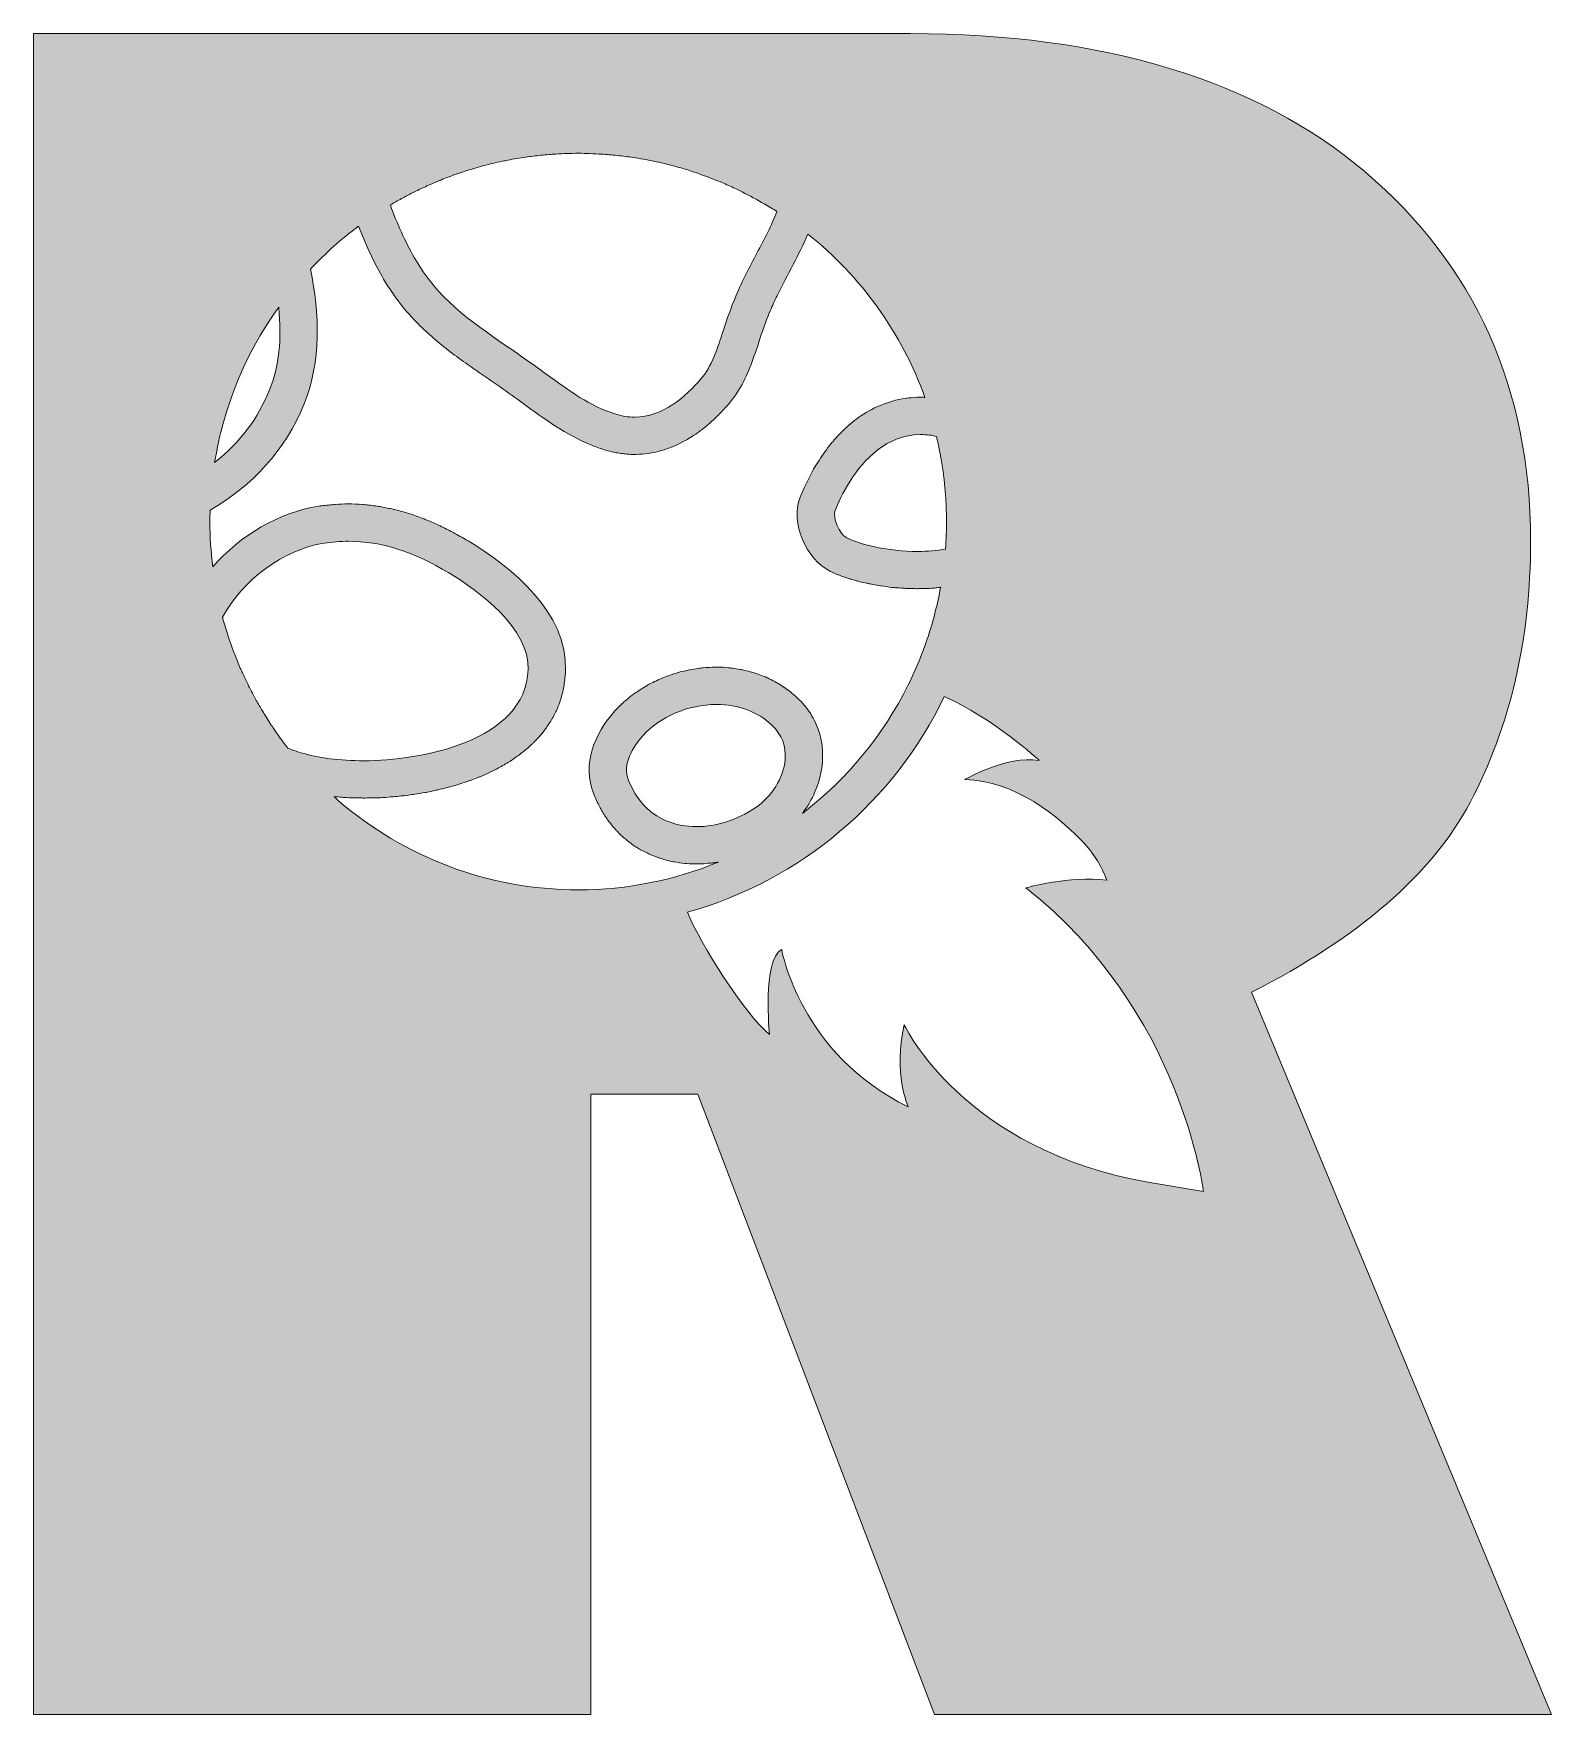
# Model space of a CAD drawing. Header units: millimetres. Extents: x -188 to -36, y -81 to 88.
import ezdxf

# ---------------------------------------------------------------- set-up
doc = ezdxf.new("R2010")
doc.units = ezdxf.units.MM
doc.header["$MEASUREMENT"] = 0
doc.layers.add('Layer 1', color=7, linetype='Continuous', lineweight=0)

msp = doc.modelspace()

# ---------------------------------------------------------------- hatches: boundary and pattern name
at = {"layer": 'Layer 1', "transparency": 33554687}
h = msp.add_hatch(color=7, dxfattribs=at)
h.dxf.hatch_style = 2
edge = h.paths.add_edge_path()
edge.add_spline(control_points=[(-76.08, -27.69), (-94.87, -24.46), (-100.74, -11.84), (-100.74, -11.84), (-101.86, -16.69), (-100.34, -20.08), (-100.34, -20.08), (-111.2, -14.81), (-113.05, -4.28), (-113.05, -4.28), (-115.01, -5.35), (-114.27, -12.81), (-114.27, -12.81), (-116.85, -10.72), (-121.18, -3.73), (-122.52, -0.54), (-111.12, 2.64), (-101.73, 10.65), (-96.71, 21.14), (-91.8, 18.94), (-87.17, 14.72), (-87.17, 14.72), (-90.51, 15.24), (-94.66, 12.79), (-94.66, 12.79), (-89.59, 12.67), (-85.28, 9.17), (-82.57, 6.29), (-82.57, 6.29), (-82.56, 6.29), (-82.56, 6.28), (-81.7, 5.3), (-80.85, 4.05), (-80.4, 2.67), (-84.11, 3.16), (-88.51, 1.91), (-88.51, 1.91), (-72.83, -10.45), (-70.69, -28.59), (-70.69, -28.59), (-70.69, -28.59), (-76.08, -27.69), (-76.08, -27.69)], knot_values=[0, 0, 0, 0, 1, 1, 1, 2, 2, 2, 3, 3, 3, 4, 4, 4, 5, 5, 5, 6, 6, 6, 7, 7, 7, 8, 8, 8, 9, 9, 9, 10, 10, 10, 11, 11, 11, 12, 12, 12, 13, 13, 13, 14, 14, 14, 14], degree=3, periodic=0)
edge = h.paths.add_edge_path()
edge.add_spline(control_points=[(-112.7, 14.79), (-112.85, 12.97), (-114.04, 11.06), (-115.73, 9.93), (-117.51, 8.73), (-119.6, 8.06), (-121.6, 8.06), (-123.47, 8.06), (-126.83, 8.67), (-128.43, 12.71), (-129.08, 14.36), (-128.01, 16.05), (-127, 17.18), (-125.26, 19.13), (-122.43, 20.33), (-119.6, 20.33), (-117.41, 20.33), (-115.43, 19.6), (-114.03, 18.26), (-113.03, 17.3), (-112.58, 16.13), (-112.7, 14.79)], knot_values=[0, 0, 0, 0, 1, 1, 1, 2, 2, 2, 3, 3, 3, 4, 4, 4, 5, 5, 5, 6, 6, 6, 7, 7, 7, 7], degree=3, periodic=0)
edge = h.paths.add_edge_path()
edge.add_spline(control_points=[(-133.48, 1.71), (-142.64, 1.71), (-151.02, 5.07), (-157.49, 10.6), (-157.49, 10.6), (-157.98, 11.08), (-157.98, 11.08), (-157.72, 11.06), (-157.47, 11.03), (-157.21, 11.01), (-157.12, 11), (-157.04, 11), (-156.95, 10.99), (-156.37, 10.96), (-155.77, 10.94), (-155.16, 10.94), (-155.11, 10.94), (-155.06, 10.93), (-155.01, 10.93), (-154.9, 10.93), (-154.79, 10.93), (-154.69, 10.94), (-154.58, 10.94), (-154.48, 10.94), (-154.37, 10.94), (-154.09, 10.94), (-153.81, 10.95), (-153.53, 10.97), (-153.47, 10.97), (-153.41, 10.97), (-153.35, 10.97), (-153.01, 10.99), (-152.67, 11.01), (-152.32, 11.04), (-152.23, 11.04), (-152.14, 11.05), (-152.05, 11.06), (-151.79, 11.08), (-151.53, 11.11), (-151.28, 11.14), (-151.17, 11.15), (-151.06, 11.16), (-150.95, 11.17), (-150.68, 11.21), (-150.42, 11.24), (-150.15, 11.28), (-150.07, 11.29), (-149.98, 11.3), (-149.9, 11.31), (-149.56, 11.37), (-149.22, 11.42), (-148.87, 11.49), (-148.8, 11.5), (-148.73, 11.51), (-148.65, 11.53), (-148.38, 11.58), (-148.11, 11.63), (-147.84, 11.69), (-147.74, 11.72), (-147.63, 11.74), (-147.52, 11.77), (-147.27, 11.82), (-147.02, 11.88), (-146.77, 11.95), (-146.68, 11.97), (-146.59, 12), (-146.5, 12.02), (-146.16, 12.11), (-145.83, 12.2), (-145.5, 12.3), (-145.46, 12.32), (-145.42, 12.33), (-145.37, 12.35), (-145.09, 12.44), (-144.81, 12.53), (-144.53, 12.63), (-144.43, 12.66), (-144.33, 12.7), (-144.24, 12.73), (-144, 12.82), (-143.77, 12.91), (-143.55, 13), (-143.45, 13.04), (-143.36, 13.07), (-143.27, 13.11), (-142.97, 13.24), (-142.67, 13.37), (-142.37, 13.51), (-142.37, 13.51), (-142.36, 13.51), (-142.36, 13.52), (-142.06, 13.66), (-141.77, 13.81), (-141.48, 13.96), (-141.4, 14.01), (-141.31, 14.05), (-141.23, 14.1), (-141.02, 14.22), (-140.82, 14.33), (-140.62, 14.45), (-140.54, 14.51), (-140.45, 14.56), (-140.36, 14.61), (-140.14, 14.76), (-139.92, 14.9), (-139.7, 15.06), (-139.66, 15.09), (-139.61, 15.12), (-139.57, 15.15), (-139.32, 15.33), (-139.07, 15.52), (-138.83, 15.72), (-138.77, 15.77), (-138.71, 15.83), (-138.64, 15.88), (-138.47, 16.03), (-138.3, 16.18), (-138.14, 16.34), (-138.06, 16.41), (-137.99, 16.47), (-137.92, 16.54), (-137.76, 16.71), (-137.6, 16.88), (-137.44, 17.05), (-137.39, 17.11), (-137.34, 17.16), (-137.3, 17.21), (-137.1, 17.44), (-136.91, 17.68), (-136.74, 17.92), (-136.7, 17.97), (-136.66, 18.03), (-136.62, 18.08), (-136.49, 18.28), (-136.36, 18.47), (-136.24, 18.67), (-136.19, 18.75), (-136.14, 18.84), (-136.09, 18.92), (-135.98, 19.11), (-135.88, 19.31), (-135.78, 19.51), (-135.74, 19.59), (-135.7, 19.66), (-135.67, 19.74), (-135.54, 20.01), (-135.43, 20.29), (-135.33, 20.58), (-135.31, 20.63), (-135.3, 20.67), (-135.29, 20.72), (-135.2, 20.97), (-135.13, 21.22), (-135.07, 21.48), (-135.04, 21.58), (-135.02, 21.67), (-135, 21.77), (-134.95, 21.99), (-134.91, 22.22), (-134.88, 22.45), (-134.86, 22.55), (-134.85, 22.65), (-134.84, 22.75), (-134.8, 23.07), (-134.77, 23.4), (-134.76, 23.74), (-134.57, 29.58), (-140.05, 34.05), (-144.53, 36.76), (-144.96, 37.02), (-145.39, 37.26), (-145.82, 37.49), (-145.91, 37.54), (-145.99, 37.59), (-146.08, 37.64), (-146.5, 37.86), (-146.92, 38.07), (-147.35, 38.27), (-147.42, 38.31), (-147.5, 38.34), (-147.57, 38.38), (-147.98, 38.56), (-148.38, 38.74), (-148.79, 38.9), (-148.84, 38.92), (-148.89, 38.95), (-148.94, 38.97), (-149.37, 39.14), (-149.8, 39.29), (-150.24, 39.44), (-150.34, 39.47), (-150.43, 39.5), (-150.52, 39.53), (-150.96, 39.66), (-151.4, 39.79), (-151.85, 39.9), (-151.9, 39.91), (-151.96, 39.92), (-152.01, 39.94), (-152.43, 40.03), (-152.85, 40.12), (-153.27, 40.19), (-153.35, 40.2), (-153.43, 40.22), (-153.51, 40.23), (-153.95, 40.3), (-154.41, 40.36), (-154.86, 40.4), (-154.96, 40.41), (-155.05, 40.41), (-155.15, 40.42), (-155.62, 40.46), (-156.09, 40.48), (-156.57, 40.48), (-156.57, 40.48), (-156.57, 40.48), (-156.57, 40.48), (-156.58, 40.48), (-156.58, 40.48), (-156.59, 40.48), (-157.02, 40.48), (-157.45, 40.46), (-157.89, 40.43), (-158, 40.42), (-158.11, 40.41), (-158.22, 40.4), (-158.67, 40.37), (-159.12, 40.32), (-159.57, 40.25), (-163.52, 39.65), (-167.42, 37.33), (-170.19, 34.17), (-170.38, 35.66), (-170.48, 37.17), (-170.48, 38.71), (-170.48, 39.09), (-170.46, 39.46), (-170.45, 39.84), (-166.24, 42.33), (-162.88, 45.86), (-161.01, 50.53), (-159.3, 54.82), (-159.43, 59.58), (-160.38, 64.07), (-158.89, 65.65), (-157.28, 67.1), (-155.54, 68.39), (-154.88, 66.67), (-154.11, 64.99), (-153.22, 63.4), (-152.18, 61.57), (-151.03, 60.08), (-149.76, 58.78), (-149.26, 58.25), (-148.74, 57.76), (-148.2, 57.29), (-147.12, 56.35), (-145.99, 55.49), (-144.8, 54.65), (-143.31, 53.59), (-141.74, 52.55), (-140.11, 51.37), (-139.37, 50.84), (-138.65, 50.31), (-137.93, 49.79), (-137.21, 49.27), (-136.49, 48.77), (-135.75, 48.29), (-134.63, 47.58), (-133.48, 46.93), (-132.21, 46.42), (-131.81, 46.25), (-131.39, 46.1), (-130.96, 45.96), (-130.66, 45.86), (-130.37, 45.79), (-130.08, 45.72), (-129.99, 45.7), (-129.89, 45.68), (-129.8, 45.66), (-129.6, 45.62), (-129.41, 45.58), (-129.21, 45.56), (-129.1, 45.54), (-129, 45.53), (-128.89, 45.52), (-128.71, 45.5), (-128.53, 45.48), (-128.36, 45.47), (-128.25, 45.47), (-128.14, 45.46), (-128.03, 45.46), (-127.96, 45.46), (-127.89, 45.45), (-127.82, 45.45), (-127.77, 45.45), (-127.72, 45.46), (-127.66, 45.46), (-127.26, 45.47), (-126.85, 45.49), (-126.46, 45.55), (-126.45, 45.55), (-126.44, 45.55), (-126.44, 45.55), (-126.03, 45.61), (-125.64, 45.7), (-125.25, 45.81), (-125.16, 45.83), (-125.07, 45.86), (-124.99, 45.88), (-124.61, 46), (-124.23, 46.13), (-123.87, 46.28), (-123.82, 46.3), (-123.77, 46.33), (-123.72, 46.35), (-123.39, 46.5), (-123.06, 46.66), (-122.74, 46.84), (-122.67, 46.88), (-122.59, 46.92), (-122.52, 46.96), (-122.42, 47.02), (-122.32, 47.1), (-122.22, 47.16), (-121.98, 47.31), (-121.74, 47.46), (-121.51, 47.62), (-121.44, 47.67), (-121.37, 47.72), (-121.3, 47.77), (-121, 47.99), (-120.71, 48.22), (-120.42, 48.47), (-120.38, 48.51), (-120.33, 48.54), (-120.29, 48.58), (-119.97, 48.86), (-119.67, 49.15), (-119.37, 49.45), (-119.3, 49.52), (-119.23, 49.59), (-119.16, 49.66), (-118.87, 49.97), (-118.57, 50.28), (-118.29, 50.62), (-117.15, 51.97), (-116.46, 53.5), (-115.9, 55.09), (-115.61, 55.88), (-115.36, 56.68), (-115.09, 57.49), (-114.82, 58.29), (-114.54, 59.1), (-114.2, 59.89), (-113.98, 60.4), (-113.75, 60.91), (-113.51, 61.4), (-112.46, 63.57), (-111.3, 65.51), (-110.41, 67.6), (-105.11, 63.36), (-100.99, 57.69), (-98.65, 51.18), (-98.78, 51.19), (-98.91, 51.2), (-99.04, 51.2), (-99.09, 51.2), (-99.15, 51.2), (-99.2, 51.2), (-99.58, 51.2), (-99.94, 51.17), (-100.3, 51.13), (-102.08, 50.92), (-103.68, 50.27), (-105.08, 49.33), (-105.64, 48.95), (-106.17, 48.52), (-106.67, 48.05), (-107.05, 47.7), (-107.41, 47.31), (-107.76, 46.91), (-107.86, 46.79), (-107.97, 46.67), (-108.07, 46.55), (-108.51, 46.01), (-108.92, 45.45), (-109.29, 44.86), (-110.05, 43.69), (-110.67, 42.43), (-111.18, 41.16), (-112.21, 38.6), (-110.57, 34.87), (-108.14, 33.7), (-107.91, 33.58), (-107.65, 33.47), (-107.38, 33.36), (-107.29, 33.33), (-107.2, 33.3), (-107.11, 33.26), (-106.92, 33.19), (-106.72, 33.12), (-106.51, 33.05), (-106.4, 33.02), (-106.29, 32.98), (-106.17, 32.95), (-105.97, 32.88), (-105.77, 32.83), (-105.56, 32.77), (-105.44, 32.74), (-105.32, 32.7), (-105.2, 32.67), (-104.97, 32.62), (-104.73, 32.56), (-104.5, 32.51), (-104.39, 32.49), (-104.28, 32.46), (-104.16, 32.44), (-103.82, 32.37), (-103.47, 32.31), (-103.11, 32.25), (-103.1, 32.25), (-103.09, 32.25), (-103.09, 32.25), (-102.72, 32.19), (-102.35, 32.15), (-101.97, 32.1), (-101.85, 32.09), (-101.73, 32.08), (-101.61, 32.07), (-101.35, 32.05), (-101.09, 32.03), (-100.82, 32.01), (-100.68, 32), (-100.54, 32), (-100.39, 31.99), (-100.14, 31.98), (-99.9, 31.97), (-99.65, 31.97), (-99.56, 31.97), (-99.48, 31.96), (-99.39, 31.96), (-99.35, 31.96), (-99.3, 31.97), (-99.26, 31.97), (-98.77, 31.97), (-98.28, 31.99), (-97.8, 32.02), (-97.73, 32.03), (-97.65, 32.04), (-97.57, 32.05), (-97.41, 32.06), (-97.25, 32.09), (-97.09, 32.11), (-97.08, 32.11), (-97.07, 32.11), (-97.06, 32.11), (-97.06, 32.11), (-97.06, 32.09), (-97.06, 32.09), (-97.07, 32.09), (-97.08, 32.09), (-97.09, 32.09), (-97.39, 30.43), (-97.8, 28.82), (-98.31, 27.24), (-98.87, 25.54), (-99.54, 23.89), (-100.33, 22.31), (-102.85, 17.23), (-106.51, 12.81), (-110.97, 9.38), (-110.46, 10.06), (-110.03, 10.79), (-109.7, 11.56), (-109.17, 12.81), (-108.89, 14.13), (-108.93, 15.45), (-108.94, 15.49), (-108.94, 15.53), (-108.95, 15.57), (-108.96, 15.86), (-108.98, 16.15), (-109.02, 16.43), (-109.09, 16.84), (-109.18, 17.24), (-109.31, 17.64), (-109.51, 18.24), (-109.78, 18.82), (-110.13, 19.38), (-110.3, 19.66), (-110.5, 19.93), (-110.72, 20.19), (-110.94, 20.46), (-111.18, 20.72), (-111.44, 20.97), (-111.74, 21.26), (-112.06, 21.52), (-112.38, 21.77), (-112.49, 21.85), (-112.6, 21.92), (-112.71, 21.99), (-112.71, 22), (-112.72, 22), (-112.73, 22.01), (-112.95, 22.16), (-113.16, 22.31), (-113.39, 22.44), (-113.52, 22.52), (-113.66, 22.59), (-113.8, 22.67), (-114.02, 22.78), (-114.24, 22.9), (-114.46, 23), (-114.61, 23.06), (-114.76, 23.13), (-114.91, 23.19), (-115.13, 23.28), (-115.35, 23.36), (-115.58, 23.44), (-115.74, 23.49), (-115.89, 23.54), (-116.04, 23.58), (-116.28, 23.65), (-116.52, 23.71), (-116.75, 23.76), (-116.91, 23.8), (-117.06, 23.83), (-117.21, 23.86), (-117.47, 23.91), (-117.73, 23.94), (-117.99, 23.98), (-118.13, 23.99), (-118.26, 24.01), (-118.4, 24.03), (-118.75, 24.06), (-119.11, 24.08), (-119.47, 24.08), (-119.51, 24.08), (-119.55, 24.08), (-119.59, 24.08), (-119.6, 24.08), (-119.6, 24.08), (-119.6, 24.08), (-119.65, 24.08), (-119.69, 24.08), (-119.73, 24.08), (-120.14, 24.07), (-120.55, 24.05), (-120.95, 24.01), (-121.11, 24), (-121.26, 23.97), (-121.41, 23.95), (-121.71, 23.91), (-122.01, 23.87), (-122.3, 23.81), (-122.48, 23.78), (-122.65, 23.74), (-122.83, 23.69), (-123.1, 23.63), (-123.36, 23.57), (-123.63, 23.49), (-123.81, 23.43), (-123.99, 23.37), (-124.16, 23.31), (-124.42, 23.23), (-124.67, 23.14), (-124.92, 23.03), (-125.1, 22.96), (-125.27, 22.89), (-125.44, 22.81), (-125.69, 22.7), (-125.93, 22.58), (-126.16, 22.46), (-126.33, 22.37), (-126.5, 22.29), (-126.66, 22.19), (-126.78, 22.13), (-126.89, 22.05), (-127, 21.98), (-127.12, 21.9), (-127.24, 21.83), (-127.36, 21.76), (-127.5, 21.66), (-127.65, 21.57), (-127.8, 21.46), (-128.04, 21.29), (-128.27, 21.1), (-128.5, 20.91), (-128.62, 20.81), (-128.74, 20.72), (-128.85, 20.62), (-129.18, 20.33), (-129.5, 20.01), (-129.8, 19.68), (-131.86, 17.36), (-133.11, 14.37), (-131.92, 11.33), (-131.74, 10.89), (-131.54, 10.47), (-131.33, 10.07), (-131.29, 10), (-131.25, 9.92), (-131.21, 9.84), (-131, 9.46), (-130.77, 9.1), (-130.53, 8.76), (-130.49, 8.7), (-130.44, 8.64), (-130.4, 8.58), (-130.16, 8.27), (-129.92, 7.97), (-129.66, 7.69), (-129.63, 7.66), (-129.61, 7.63), (-129.58, 7.6), (-129.3, 7.3), (-129.01, 7.04), (-128.71, 6.79), (-128.65, 6.73), (-128.58, 6.68), (-128.52, 6.63), (-128.22, 6.39), (-127.91, 6.16), (-127.59, 5.96), (-127.54, 5.93), (-127.49, 5.91), (-127.44, 5.88), (-127.14, 5.69), (-126.82, 5.53), (-126.5, 5.38), (-126.45, 5.35), (-126.4, 5.32), (-126.35, 5.3), (-126, 5.14), (-125.65, 5.01), (-125.29, 4.89), (-125.22, 4.87), (-125.14, 4.84), (-125.06, 4.82), (-124.7, 4.71), (-124.33, 4.61), (-123.96, 4.54), (-123.92, 4.53), (-123.89, 4.53), (-123.86, 4.52), (-123.5, 4.46), (-123.14, 4.41), (-122.77, 4.37), (-122.7, 4.37), (-122.63, 4.36), (-122.56, 4.35), (-122.24, 4.33), (-121.92, 4.31), (-121.6, 4.31), (-121.55, 4.31), (-121.49, 4.32), (-121.44, 4.32), (-121.32, 4.32), (-121.2, 4.33), (-121.08, 4.33), (-120.79, 4.34), (-120.5, 4.37), (-120.21, 4.4), (-120.08, 4.41), (-119.95, 4.42), (-119.82, 4.44), (-119.68, 4.46), (-119.54, 4.48), (-119.4, 4.5), (-123.74, 2.71), (-128.5, 1.71), (-133.48, 1.71)], knot_values=[0, 0, 0, 0, 1, 1, 1, 2, 2, 2, 3, 3, 3, 4, 4, 4, 5, 5, 5, 6, 6, 6, 7, 7, 7, 8, 8, 8, 9, 9, 9, 10, 10, 10, 11, 11, 11, 12, 12, 12, 13, 13, 13, 14, 14, 14, 15, 15, 15, 16, 16, 16, 17, 17, 17, 18, 18, 18, 19, 19, 19, 20, 20, 20, 21, 21, 21, 22, 22, 22, 23, 23, 23, 24, 24, 24, 25, 25, 25, 26, 26, 26, 27, 27, 27, 28, 28, 28, 29, 29, 29, 30, 30, 30, 31, 31, 31, 32, 32, 32, 33, 33, 33, 34, 34, 34, 35, 35, 35, 36, 36, 36, 37, 37, 37, 38, 38, 38, 39, 39, 39, 40, 40, 40, 41, 41, 41, 42, 42, 42, 43, 43, 43, 44, 44, 44, 45, 45, 45, 46, 46, 46, 47, 47, 47, 48, 48, 48, 49, 49, 49, 50, 50, 50, 51, 51, 51, 52, 52, 52, 53, 53, 53, 54, 54, 54, 55, 55, 55, 56, 56, 56, 57, 57, 57, 58, 58, 58, 59, 59, 59, 60, 60, 60, 61, 61, 61, 62, 62, 62, 63, 63, 63, 64, 64, 64, 65, 65, 65, 66, 66, 66, 67, 67, 67, 68, 68, 68, 69, 69, 69, 70, 70, 70, 71, 71, 71, 72, 72, 72, 73, 73, 73, 74, 74, 74, 75, 75, 75, 76, 76, 76, 77, 77, 77, 78, 78, 78, 79, 79, 79, 80, 80, 80, 81, 81, 81, 82, 82, 82, 83, 83, 83, 84, 84, 84, 85, 85, 85, 86, 86, 86, 87, 87, 87, 88, 88, 88, 89, 89, 89, 90, 90, 90, 91, 91, 91, 92, 92, 92, 93, 93, 93, 94, 94, 94, 95, 95, 95, 96, 96, 96, 97, 97, 97, 98, 98, 98, 99, 99, 99, 100, 100, 100, 101, 101, 101, 102, 102, 102, 103, 103, 103, 104, 104, 104, 105, 105, 105, 106, 106, 106, 107, 107, 107, 108, 108, 108, 109, 109, 109, 110, 110, 110, 111, 111, 111, 112, 112, 112, 113, 113, 113, 114, 114, 114, 115, 115, 115, 116, 116, 116, 117, 117, 117, 118, 118, 118, 119, 119, 119, 120, 120, 120, 121, 121, 121, 122, 122, 122, 123, 123, 123, 124, 124, 124, 125, 125, 125, 126, 126, 126, 127, 127, 127, 128, 128, 128, 129, 129, 129, 130, 130, 130, 131, 131, 131, 132, 132, 132, 133, 133, 133, 134, 134, 134, 135, 135, 135, 136, 136, 136, 137, 137, 137, 138, 138, 138, 139, 139, 139, 140, 140, 140, 141, 141, 141, 142, 142, 142, 143, 143, 143, 144, 144, 144, 145, 145, 145, 146, 146, 146, 147, 147, 147, 148, 148, 148, 149, 149, 149, 150, 150, 150, 151, 151, 151, 152, 152, 152, 153, 153, 153, 154, 154, 154, 155, 155, 155, 156, 156, 156, 157, 157, 157, 158, 158, 158, 159, 159, 159, 160, 160, 160, 161, 161, 161, 162, 162, 162, 163, 163, 163, 164, 164, 164, 165, 165, 165, 166, 166, 166, 167, 167, 167, 168, 168, 168, 169, 169, 169, 170, 170, 170, 171, 171, 171, 172, 172, 172, 173, 173, 173, 174, 174, 174, 175, 175, 175, 176, 176, 176, 177, 177, 177, 178, 178, 178, 179, 179, 179, 180, 180, 180, 181, 181, 181, 182, 182, 182, 183, 183, 183, 184, 184, 184, 185, 185, 185, 186, 186, 186, 187, 187, 187, 188, 188, 188, 189, 189, 189, 190, 190, 190, 191, 191, 191, 192, 192, 192, 193, 193, 193, 194, 194, 194, 195, 195, 195, 196, 196, 196, 197, 197, 197, 198, 198, 198, 199, 199, 199, 200, 200, 200, 201, 201, 201, 202, 202, 202, 203, 203, 203, 204, 204, 204, 205, 205, 205, 206, 206, 206, 207, 207, 207, 208, 208, 208, 209, 209, 209, 210, 210, 210, 211, 211, 211, 212, 212, 212, 213, 213, 213, 214, 214, 214, 215, 215, 215, 216, 216, 216, 217, 217, 217, 218, 218, 218, 219, 219, 219, 220, 220, 220, 221, 221, 221, 222, 222, 222, 223, 223, 223, 224, 224, 224, 224], degree=3, periodic=0)
edge = h.paths.add_edge_path()
edge.add_spline(control_points=[(-162.65, 15.95), (-163.17, 16.61), (-163.66, 17.3), (-164.13, 18), (-164.15, 18.04), (-164.18, 18.07), (-164.2, 18.11), (-164.49, 18.54), (-164.77, 18.97), (-165.04, 19.41), (-165.12, 19.55), (-165.2, 19.69), (-165.29, 19.84), (-165.49, 20.18), (-165.69, 20.52), (-165.89, 20.87), (-166.03, 21.13), (-166.16, 21.39), (-166.3, 21.65), (-166.43, 21.9), (-166.56, 22.15), (-166.68, 22.4), (-166.86, 22.77), (-167.03, 23.14), (-167.2, 23.51), (-167.27, 23.67), (-167.35, 23.83), (-167.42, 23.99), (-167.62, 24.44), (-167.8, 24.9), (-167.98, 25.36), (-168.02, 25.45), (-168.06, 25.55), (-168.09, 25.65), (-168.28, 26.16), (-168.47, 26.67), (-168.63, 27.19), (-168.65, 27.24), (-168.67, 27.3), (-168.69, 27.36), (-168.87, 27.91), (-169.03, 28.46), (-169.19, 29.02), (-169.19, 29.04), (-169.2, 29.07), (-169.2, 29.09), (-169.2, 29.09), (-169.2, 29.09), (-169.2, 29.09), (-167.18, 32.87), (-163.06, 35.93), (-159.01, 36.54), (-158.19, 36.67), (-157.37, 36.73), (-156.57, 36.73), (-153.27, 36.73), (-150.06, 35.72), (-146.47, 33.55), (-143.44, 31.71), (-138.37, 28.02), (-138.51, 23.86), (-138.73, 16.6), (-149.4, 14.68), (-155.01, 14.68), (-157.4, 14.68), (-159.65, 14.97), (-161.34, 15.49), (-161.77, 15.62), (-162.19, 15.77), (-162.61, 15.94), (-162.62, 15.94), (-162.64, 15.95), (-162.65, 15.95)], knot_values=[0, 0, 0, 0, 1, 1, 1, 2, 2, 2, 3, 3, 3, 4, 4, 4, 5, 5, 5, 6, 6, 6, 7, 7, 7, 8, 8, 8, 9, 9, 9, 10, 10, 10, 11, 11, 11, 12, 12, 12, 13, 13, 13, 14, 14, 14, 15, 15, 15, 16, 16, 16, 17, 17, 17, 18, 18, 18, 19, 19, 19, 20, 20, 20, 21, 21, 21, 22, 22, 22, 23, 23, 23, 24, 24, 24, 24], degree=3, periodic=0)
edge = h.paths.add_edge_path()
edge.add_spline(control_points=[(-169.76, 45.96), (-169.75, 46.04), (-169.73, 46.12), (-169.72, 46.2), (-169.6, 46.78), (-169.47, 47.35), (-169.32, 47.91), (-169.32, 47.93), (-169.31, 47.95), (-169.31, 47.96), (-168.18, 52.38), (-166.25, 56.54), (-163.56, 60.26), (-163.56, 60.24), (-163.56, 60.23), (-163.56, 60.21), (-163.24, 57.06), (-163.55, 54.28), (-164.49, 51.93), (-165.64, 49.05), (-167.49, 46.62), (-170, 44.64), (-170, 44.64), (-170.01, 44.63), (-170.01, 44.63), (-169.94, 45.08), (-169.85, 45.52), (-169.76, 45.96)], knot_values=[0, 0, 0, 0, 1, 1, 1, 2, 2, 2, 3, 3, 3, 4, 4, 4, 5, 5, 5, 6, 6, 6, 7, 7, 7, 8, 8, 8, 9, 9, 9, 9], degree=3, periodic=0)
edge = h.paths.add_edge_path()
edge.add_spline(control_points=[(-151.8, 70.84), (-151.42, 71.05), (-151.03, 71.26), (-150.65, 71.47), (-150.37, 71.62), (-150.08, 71.76), (-149.79, 71.91), (-149.37, 72.11), (-148.94, 72.31), (-148.51, 72.5), (-148.17, 72.66), (-147.83, 72.8), (-147.48, 72.95), (-146.98, 73.15), (-146.48, 73.35), (-145.97, 73.53), (-145.67, 73.64), (-145.38, 73.73), (-145.09, 73.83), (-144.67, 73.97), (-144.25, 74.1), (-143.83, 74.22), (-143.55, 74.31), (-143.26, 74.39), (-142.98, 74.47), (-142.36, 74.63), (-141.73, 74.78), (-141.1, 74.91), (-140.92, 74.95), (-140.74, 74.99), (-140.55, 75.02), (-139.95, 75.14), (-139.35, 75.24), (-138.75, 75.33), (-138.5, 75.36), (-138.25, 75.39), (-138.01, 75.42), (-137.48, 75.48), (-136.96, 75.54), (-136.43, 75.58), (-136.2, 75.6), (-135.97, 75.62), (-135.73, 75.63), (-134.99, 75.68), (-134.24, 75.71), (-133.48, 75.71), (-132.69, 75.71), (-131.91, 75.67), (-131.13, 75.62), (-130.88, 75.61), (-130.64, 75.59), (-130.39, 75.57), (-129.83, 75.52), (-129.28, 75.46), (-128.73, 75.39), (-128.47, 75.36), (-128.22, 75.33), (-127.96, 75.29), (-127.28, 75.19), (-126.6, 75.07), (-125.92, 74.93), (-125.56, 74.85), (-125.2, 74.76), (-124.84, 74.68), (-124.49, 74.59), (-124.15, 74.51), (-123.8, 74.41), (-123.39, 74.3), (-122.98, 74.19), (-122.58, 74.07), (-122.34, 73.99), (-122.11, 73.91), (-121.87, 73.83), (-121.08, 73.57), (-120.29, 73.28), (-119.52, 72.96), (-119.31, 72.87), (-119.1, 72.79), (-118.89, 72.7), (-118.44, 72.51), (-118, 72.31), (-117.56, 72.1), (-117.38, 72.01), (-117.21, 71.92), (-117.03, 71.83), (-116.27, 71.45), (-115.52, 71.05), (-114.8, 70.62), (-114.57, 70.49), (-114.35, 70.36), (-114.13, 70.22), (-113.93, 70.1), (-113.73, 70), (-113.53, 69.87), (-113.53, 69.86), (-113.54, 69.85), (-113.54, 69.85), (-114.06, 68.47), (-114.76, 67.13), (-115.54, 65.66), (-116.25, 64.32), (-116.98, 62.94), (-117.65, 61.36), (-118.15, 60.19), (-118.53, 59.05), (-118.89, 57.95), (-119.53, 56), (-120.08, 54.31), (-121.16, 53.04), (-122.64, 51.29), (-124.99, 49.2), (-127.82, 49.2), (-128.47, 49.2), (-129.14, 49.31), (-129.81, 49.53), (-132.3, 50.33), (-134.35, 51.82), (-136.72, 53.55), (-137.12, 53.84), (-137.52, 54.13), (-137.92, 54.42), (-138.83, 55.07), (-139.71, 55.68), (-140.58, 56.28), (-144.52, 59), (-147.63, 61.14), (-149.95, 65.25), (-150.87, 66.87), (-151.67, 68.63), (-152.35, 70.52), (-152.35, 70.52), (-152.35, 70.53), (-152.35, 70.53), (-152.17, 70.64), (-151.98, 70.73), (-151.8, 70.84)], knot_values=[0, 0, 0, 0, 1, 1, 1, 2, 2, 2, 3, 3, 3, 4, 4, 4, 5, 5, 5, 6, 6, 6, 7, 7, 7, 8, 8, 8, 9, 9, 9, 10, 10, 10, 11, 11, 11, 12, 12, 12, 13, 13, 13, 14, 14, 14, 15, 15, 15, 16, 16, 16, 17, 17, 17, 18, 18, 18, 19, 19, 19, 20, 20, 20, 21, 21, 21, 22, 22, 22, 23, 23, 23, 24, 24, 24, 25, 25, 25, 26, 26, 26, 27, 27, 27, 28, 28, 28, 29, 29, 29, 30, 30, 30, 31, 31, 31, 32, 32, 32, 33, 33, 33, 34, 34, 34, 35, 35, 35, 36, 36, 36, 37, 37, 37, 38, 38, 38, 39, 39, 39, 40, 40, 40, 41, 41, 41, 42, 42, 42, 43, 43, 43, 44, 44, 44, 45, 45, 45, 45], degree=3, periodic=0)
edge = h.paths.add_edge_path()
edge.add_spline(control_points=[(-97.49, 47.26), (-97.47, 47.2), (-97.46, 47.13), (-97.45, 47.07), (-97.32, 46.5), (-97.2, 45.93), (-97.1, 45.36), (-97.07, 45.23), (-97.05, 45.09), (-97.02, 44.95), (-96.93, 44.41), (-96.85, 43.87), (-96.78, 43.33), (-96.76, 43.17), (-96.74, 43.01), (-96.72, 42.85), (-96.66, 42.32), (-96.62, 41.78), (-96.58, 41.25), (-96.57, 41.09), (-96.55, 40.93), (-96.55, 40.77), (-96.52, 40.23), (-96.5, 39.69), (-96.5, 39.14), (-96.5, 39), (-96.49, 38.85), (-96.49, 38.71), (-96.49, 38.17), (-96.5, 37.63), (-96.53, 37.1), (-96.54, 36.83), (-96.55, 36.56), (-96.57, 36.28), (-96.58, 36.17), (-96.58, 36.06), (-96.59, 35.95), (-96.59, 35.95), (-96.6, 35.95), (-96.6, 35.95), (-97.44, 35.79), (-98.38, 35.71), (-99.39, 35.71), (-102.38, 35.71), (-105.11, 36.39), (-106.51, 37.07), (-107.27, 37.44), (-107.94, 39.16), (-107.7, 39.77), (-107.09, 41.3), (-105.7, 44.17), (-103.36, 45.94), (-102.19, 46.82), (-100.8, 47.43), (-99.15, 47.45), (-99.15, 47.45), (-99.04, 47.45), (-99.04, 47.45), (-98.49, 47.45), (-97.97, 47.39), (-97.49, 47.26), (-97.49, 47.26), (-97.49, 47.26), (-97.49, 47.26)], knot_values=[0, 0, 0, 0, 1, 1, 1, 2, 2, 2, 3, 3, 3, 4, 4, 4, 5, 5, 5, 6, 6, 6, 7, 7, 7, 8, 8, 8, 9, 9, 9, 10, 10, 10, 11, 11, 11, 12, 12, 12, 13, 13, 13, 14, 14, 14, 15, 15, 15, 16, 16, 16, 17, 17, 17, 18, 18, 18, 19, 19, 19, 20, 20, 20, 21, 21, 21, 21], degree=3, periodic=0)
edge = h.paths.add_edge_path()
edge.add_spline(control_points=[(-65.85, -8.58), (-55.09, -3.1), (-47.7, 3.31), (-43.89, 10.5), (-39.86, 18.1), (-37.82, 26.94), (-37.82, 36.78), (-37.82, 52.03), (-43.41, 64.5), (-54.45, 73.84), (-65.33, 83.06), (-80.7, 87.73), (-100.11, 87.73), (-100.11, 87.73), (-188.18, 87.73), (-188.18, 87.73), (-188.18, 87.73), (-188.18, -81.13), (-188.18, -81.13), (-188.18, -81.13), (-132.21, -81.13), (-132.21, -81.13), (-132.21, -81.13), (-132.21, -18.83), (-132.21, -18.83), (-132.21, -18.83), (-121.48, -18.83), (-121.48, -18.83), (-121.48, -18.83), (-97.69, -81.13), (-97.69, -81.13), (-97.69, -81.13), (-35.73, -81.13), (-35.73, -81.13), (-35.73, -81.13), (-65.85, -8.58), (-65.85, -8.58)], knot_values=[0, 0, 0, 0, 1, 1, 1, 2, 2, 2, 3, 3, 3, 4, 4, 4, 5, 5, 5, 6, 6, 6, 7, 7, 7, 8, 8, 8, 9, 9, 9, 10, 10, 10, 11, 11, 11, 12, 12, 12, 12], degree=3, periodic=0)

# ---------------------------------------------------------------- linework, layer by layer
at = {"layer": 'Layer 1'}
for points, knots in [([(-65.85, -8.58), (-55.09, -3.1), (-47.7, 3.31), (-43.89, 10.5), (-39.86, 18.1), (-37.82, 26.94), (-37.82, 36.78), (-37.82, 52.03), (-43.41, 64.5), (-54.45, 73.84), (-65.33, 83.06), (-80.7, 87.73), (-100.11, 87.73), (-100.11, 87.73), (-188.18, 87.73), (-188.18, 87.73), (-188.18, 87.73), (-188.18, -81.13), (-188.18, -81.13), (-188.18, -81.13), (-132.21, -81.13), (-132.21, -81.13), (-132.21, -81.13), (-132.21, -18.83), (-132.21, -18.83), (-132.21, -18.83), (-121.48, -18.83), (-121.48, -18.83), (-121.48, -18.83), (-97.69, -81.13), (-97.69, -81.13), (-97.69, -81.13), (-35.73, -81.13), (-35.73, -81.13), (-35.73, -81.13), (-65.85, -8.58), (-65.85, -8.58)], [0, 0, 0, 0, 1, 1, 1, 2, 2, 2, 3, 3, 3, 4, 4, 4, 5, 5, 5, 6, 6, 6, 7, 7, 7, 8, 8, 8, 9, 9, 9, 10, 10, 10, 11, 11, 11, 12, 12, 12, 12]), ([(-151.8, 70.84), (-151.42, 71.05), (-151.03, 71.26), (-150.65, 71.47), (-150.37, 71.62), (-150.08, 71.76), (-149.79, 71.91), (-149.37, 72.11), (-148.94, 72.31), (-148.51, 72.5), (-148.17, 72.66), (-147.83, 72.8), (-147.48, 72.95), (-146.98, 73.15), (-146.48, 73.35), (-145.97, 73.53), (-145.67, 73.64), (-145.38, 73.73), (-145.09, 73.83), (-144.67, 73.97), (-144.25, 74.1), (-143.83, 74.22), (-143.55, 74.31), (-143.26, 74.39), (-142.98, 74.47), (-142.36, 74.63), (-141.73, 74.78), (-141.1, 74.91), (-140.92, 74.95), (-140.74, 74.99), (-140.55, 75.02), (-139.95, 75.14), (-139.35, 75.24), (-138.75, 75.33), (-138.5, 75.36), (-138.25, 75.39), (-138.01, 75.42), (-137.48, 75.48), (-136.96, 75.54), (-136.43, 75.58), (-136.2, 75.6), (-135.97, 75.62), (-135.73, 75.63), (-134.99, 75.68), (-134.24, 75.71), (-133.48, 75.71), (-132.69, 75.71), (-131.91, 75.67), (-131.13, 75.62), (-130.88, 75.61), (-130.64, 75.59), (-130.39, 75.57), (-129.83, 75.52), (-129.28, 75.46), (-128.73, 75.39), (-128.47, 75.36), (-128.22, 75.33), (-127.96, 75.29), (-127.28, 75.19), (-126.6, 75.07), (-125.92, 74.93), (-125.56, 74.85), (-125.2, 74.76), (-124.84, 74.68), (-124.49, 74.59), (-124.15, 74.51), (-123.8, 74.41), (-123.39, 74.3), (-122.98, 74.19), (-122.58, 74.07), (-122.34, 73.99), (-122.11, 73.91), (-121.87, 73.83), (-121.08, 73.57), (-120.29, 73.28), (-119.52, 72.96), (-119.31, 72.87), (-119.1, 72.79), (-118.89, 72.7), (-118.44, 72.51), (-118, 72.31), (-117.56, 72.1), (-117.38, 72.01), (-117.21, 71.92), (-117.03, 71.83), (-116.27, 71.45), (-115.52, 71.05), (-114.8, 70.62), (-114.57, 70.49), (-114.35, 70.36), (-114.13, 70.22), (-113.93, 70.1), (-113.73, 70), (-113.53, 69.87), (-113.53, 69.86), (-113.54, 69.85), (-113.54, 69.85), (-114.06, 68.47), (-114.76, 67.13), (-115.54, 65.66), (-116.25, 64.32), (-116.98, 62.94), (-117.65, 61.36), (-118.15, 60.19), (-118.53, 59.05), (-118.89, 57.95), (-119.53, 56), (-120.08, 54.31), (-121.16, 53.04), (-122.64, 51.29), (-124.99, 49.2), (-127.82, 49.2), (-128.47, 49.2), (-129.14, 49.31), (-129.81, 49.53), (-132.3, 50.33), (-134.35, 51.82), (-136.72, 53.55), (-137.12, 53.84), (-137.52, 54.13), (-137.92, 54.42), (-138.83, 55.07), (-139.71, 55.68), (-140.58, 56.28), (-144.52, 59), (-147.63, 61.14), (-149.95, 65.25), (-150.87, 66.87), (-151.67, 68.63), (-152.35, 70.52), (-152.35, 70.52), (-152.35, 70.53), (-152.35, 70.53), (-152.17, 70.64), (-151.98, 70.73), (-151.8, 70.84)], [0, 0, 0, 0, 1, 1, 1, 2, 2, 2, 3, 3, 3, 4, 4, 4, 5, 5, 5, 6, 6, 6, 7, 7, 7, 8, 8, 8, 9, 9, 9, 10, 10, 10, 11, 11, 11, 12, 12, 12, 13, 13, 13, 14, 14, 14, 15, 15, 15, 16, 16, 16, 17, 17, 17, 18, 18, 18, 19, 19, 19, 20, 20, 20, 21, 21, 21, 22, 22, 22, 23, 23, 23, 24, 24, 24, 25, 25, 25, 26, 26, 26, 27, 27, 27, 28, 28, 28, 29, 29, 29, 30, 30, 30, 31, 31, 31, 32, 32, 32, 33, 33, 33, 34, 34, 34, 35, 35, 35, 36, 36, 36, 37, 37, 37, 38, 38, 38, 39, 39, 39, 40, 40, 40, 41, 41, 41, 42, 42, 42, 43, 43, 43, 44, 44, 44, 45, 45, 45, 45]), ([(-133.48, 1.71), (-142.64, 1.71), (-151.02, 5.07), (-157.49, 10.6), (-157.49, 10.6), (-157.98, 11.08), (-157.98, 11.08), (-157.72, 11.06), (-157.47, 11.03), (-157.21, 11.01), (-157.12, 11), (-157.04, 11), (-156.95, 10.99), (-156.37, 10.96), (-155.77, 10.94), (-155.16, 10.94), (-155.11, 10.94), (-155.06, 10.93), (-155.01, 10.93), (-154.9, 10.93), (-154.79, 10.93), (-154.69, 10.94), (-154.58, 10.94), (-154.48, 10.94), (-154.37, 10.94), (-154.09, 10.94), (-153.81, 10.95), (-153.53, 10.97), (-153.47, 10.97), (-153.41, 10.97), (-153.35, 10.97), (-153.01, 10.99), (-152.67, 11.01), (-152.32, 11.04), (-152.23, 11.04), (-152.14, 11.05), (-152.05, 11.06), (-151.79, 11.08), (-151.53, 11.11), (-151.28, 11.14), (-151.17, 11.15), (-151.06, 11.16), (-150.95, 11.17), (-150.68, 11.21), (-150.42, 11.24), (-150.15, 11.28), (-150.07, 11.29), (-149.98, 11.3), (-149.9, 11.31), (-149.56, 11.37), (-149.22, 11.42), (-148.87, 11.49), (-148.8, 11.5), (-148.73, 11.51), (-148.65, 11.53), (-148.38, 11.58), (-148.11, 11.63), (-147.84, 11.69), (-147.74, 11.72), (-147.63, 11.74), (-147.52, 11.77), (-147.27, 11.82), (-147.02, 11.88), (-146.77, 11.95), (-146.68, 11.97), (-146.59, 12), (-146.5, 12.02), (-146.16, 12.11), (-145.83, 12.2), (-145.5, 12.3), (-145.46, 12.32), (-145.42, 12.33), (-145.37, 12.35), (-145.09, 12.44), (-144.81, 12.53), (-144.53, 12.63), (-144.43, 12.66), (-144.33, 12.7), (-144.24, 12.73), (-144, 12.82), (-143.77, 12.91), (-143.55, 13), (-143.45, 13.04), (-143.36, 13.07), (-143.27, 13.11), (-142.97, 13.24), (-142.67, 13.37), (-142.37, 13.51), (-142.37, 13.51), (-142.36, 13.51), (-142.36, 13.52), (-142.06, 13.66), (-141.77, 13.81), (-141.48, 13.96), (-141.4, 14.01), (-141.31, 14.05), (-141.23, 14.1), (-141.02, 14.22), (-140.82, 14.33), (-140.62, 14.45), (-140.54, 14.51), (-140.45, 14.56), (-140.36, 14.61), (-140.14, 14.76), (-139.92, 14.9), (-139.7, 15.06), (-139.66, 15.09), (-139.61, 15.12), (-139.57, 15.15), (-139.32, 15.33), (-139.07, 15.52), (-138.83, 15.72), (-138.77, 15.77), (-138.71, 15.83), (-138.64, 15.88), (-138.47, 16.03), (-138.3, 16.18), (-138.14, 16.34), (-138.06, 16.41), (-137.99, 16.47), (-137.92, 16.54), (-137.76, 16.71), (-137.6, 16.88), (-137.44, 17.05), (-137.39, 17.11), (-137.34, 17.16), (-137.3, 17.21), (-137.1, 17.44), (-136.91, 17.68), (-136.74, 17.92), (-136.7, 17.97), (-136.66, 18.03), (-136.62, 18.08), (-136.49, 18.28), (-136.36, 18.47), (-136.24, 18.67), (-136.19, 18.75), (-136.14, 18.84), (-136.09, 18.92), (-135.98, 19.11), (-135.88, 19.31), (-135.78, 19.51), (-135.74, 19.59), (-135.7, 19.66), (-135.67, 19.74), (-135.54, 20.01), (-135.43, 20.29), (-135.33, 20.58), (-135.31, 20.63), (-135.3, 20.67), (-135.29, 20.72), (-135.2, 20.97), (-135.13, 21.22), (-135.07, 21.48), (-135.04, 21.58), (-135.02, 21.67), (-135, 21.77), (-134.95, 21.99), (-134.91, 22.22), (-134.88, 22.45), (-134.86, 22.55), (-134.85, 22.65), (-134.84, 22.75), (-134.8, 23.07), (-134.77, 23.4), (-134.76, 23.74), (-134.57, 29.58), (-140.05, 34.05), (-144.53, 36.76), (-144.96, 37.02), (-145.39, 37.26), (-145.82, 37.49), (-145.91, 37.54), (-145.99, 37.59), (-146.08, 37.64), (-146.5, 37.86), (-146.92, 38.07), (-147.35, 38.27), (-147.42, 38.31), (-147.5, 38.34), (-147.57, 38.38), (-147.98, 38.56), (-148.38, 38.74), (-148.79, 38.9), (-148.84, 38.92), (-148.89, 38.95), (-148.94, 38.97), (-149.37, 39.14), (-149.8, 39.29), (-150.24, 39.44), (-150.34, 39.47), (-150.43, 39.5), (-150.52, 39.53), (-150.96, 39.66), (-151.4, 39.79), (-151.85, 39.9), (-151.9, 39.91), (-151.96, 39.92), (-152.01, 39.94), (-152.43, 40.03), (-152.85, 40.12), (-153.27, 40.19), (-153.35, 40.2), (-153.43, 40.22), (-153.51, 40.23), (-153.95, 40.3), (-154.41, 40.36), (-154.86, 40.4), (-154.96, 40.41), (-155.05, 40.41), (-155.15, 40.42), (-155.62, 40.46), (-156.09, 40.48), (-156.57, 40.48), (-156.57, 40.48), (-156.57, 40.48), (-156.57, 40.48), (-156.58, 40.48), (-156.58, 40.48), (-156.59, 40.48), (-157.02, 40.48), (-157.45, 40.46), (-157.89, 40.43), (-158, 40.42), (-158.11, 40.41), (-158.22, 40.4), (-158.67, 40.37), (-159.12, 40.32), (-159.57, 40.25), (-163.52, 39.65), (-167.42, 37.33), (-170.19, 34.17), (-170.38, 35.66), (-170.48, 37.17), (-170.48, 38.71), (-170.48, 39.09), (-170.46, 39.46), (-170.45, 39.84), (-166.24, 42.33), (-162.88, 45.86), (-161.01, 50.53), (-159.3, 54.82), (-159.43, 59.58), (-160.38, 64.07), (-158.89, 65.65), (-157.28, 67.1), (-155.54, 68.39), (-154.88, 66.67), (-154.11, 64.99), (-153.22, 63.4), (-152.18, 61.57), (-151.03, 60.08), (-149.76, 58.78), (-149.26, 58.25), (-148.74, 57.76), (-148.2, 57.29), (-147.12, 56.35), (-145.99, 55.49), (-144.8, 54.65), (-143.31, 53.59), (-141.74, 52.55), (-140.11, 51.37), (-139.37, 50.84), (-138.65, 50.31), (-137.93, 49.79), (-137.21, 49.27), (-136.49, 48.77), (-135.75, 48.29), (-134.63, 47.58), (-133.48, 46.93), (-132.21, 46.42), (-131.81, 46.25), (-131.39, 46.1), (-130.96, 45.96), (-130.66, 45.86), (-130.37, 45.79), (-130.08, 45.72), (-129.99, 45.7), (-129.89, 45.68), (-129.8, 45.66), (-129.6, 45.62), (-129.41, 45.58), (-129.21, 45.56), (-129.1, 45.54), (-129, 45.53), (-128.89, 45.52), (-128.71, 45.5), (-128.53, 45.48), (-128.36, 45.47), (-128.25, 45.47), (-128.14, 45.46), (-128.03, 45.46), (-127.96, 45.46), (-127.89, 45.45), (-127.82, 45.45), (-127.77, 45.45), (-127.72, 45.46), (-127.66, 45.46), (-127.26, 45.47), (-126.85, 45.49), (-126.46, 45.55), (-126.45, 45.55), (-126.44, 45.55), (-126.44, 45.55), (-126.03, 45.61), (-125.64, 45.7), (-125.25, 45.81), (-125.16, 45.83), (-125.07, 45.86), (-124.99, 45.88), (-124.61, 46), (-124.23, 46.13), (-123.87, 46.28), (-123.82, 46.3), (-123.77, 46.33), (-123.72, 46.35), (-123.39, 46.5), (-123.06, 46.66), (-122.74, 46.84), (-122.67, 46.88), (-122.59, 46.92), (-122.52, 46.96), (-122.42, 47.02), (-122.32, 47.1), (-122.22, 47.16), (-121.98, 47.31), (-121.74, 47.46), (-121.51, 47.62), (-121.44, 47.67), (-121.37, 47.72), (-121.3, 47.77), (-121, 47.99), (-120.71, 48.22), (-120.42, 48.47), (-120.38, 48.51), (-120.33, 48.54), (-120.29, 48.58), (-119.97, 48.86), (-119.67, 49.15), (-119.37, 49.45), (-119.3, 49.52), (-119.23, 49.59), (-119.16, 49.66), (-118.87, 49.97), (-118.57, 50.28), (-118.29, 50.62), (-117.15, 51.97), (-116.46, 53.5), (-115.9, 55.09), (-115.61, 55.88), (-115.36, 56.68), (-115.09, 57.49), (-114.82, 58.29), (-114.54, 59.1), (-114.2, 59.89), (-113.98, 60.4), (-113.75, 60.91), (-113.51, 61.4), (-112.46, 63.57), (-111.3, 65.51), (-110.41, 67.6), (-105.11, 63.36), (-100.99, 57.69), (-98.65, 51.18), (-98.78, 51.19), (-98.91, 51.2), (-99.04, 51.2), (-99.09, 51.2), (-99.15, 51.2), (-99.2, 51.2), (-99.58, 51.2), (-99.94, 51.17), (-100.3, 51.13), (-102.08, 50.92), (-103.68, 50.27), (-105.08, 49.33), (-105.64, 48.95), (-106.17, 48.52), (-106.67, 48.05), (-107.05, 47.7), (-107.41, 47.31), (-107.76, 46.91), (-107.86, 46.79), (-107.97, 46.67), (-108.07, 46.55), (-108.51, 46.01), (-108.92, 45.45), (-109.29, 44.86), (-110.05, 43.69), (-110.67, 42.43), (-111.18, 41.16), (-112.21, 38.6), (-110.57, 34.87), (-108.14, 33.7), (-107.91, 33.58), (-107.65, 33.47), (-107.38, 33.36), (-107.29, 33.33), (-107.2, 33.3), (-107.11, 33.26), (-106.92, 33.19), (-106.72, 33.12), (-106.51, 33.05), (-106.4, 33.02), (-106.29, 32.98), (-106.17, 32.95), (-105.97, 32.88), (-105.77, 32.83), (-105.56, 32.77), (-105.44, 32.74), (-105.32, 32.7), (-105.2, 32.67), (-104.97, 32.62), (-104.73, 32.56), (-104.5, 32.51), (-104.39, 32.49), (-104.28, 32.46), (-104.16, 32.44), (-103.82, 32.37), (-103.47, 32.31), (-103.11, 32.25), (-103.1, 32.25), (-103.09, 32.25), (-103.09, 32.25), (-102.72, 32.19), (-102.35, 32.15), (-101.97, 32.1), (-101.85, 32.09), (-101.73, 32.08), (-101.61, 32.07), (-101.35, 32.05), (-101.09, 32.03), (-100.82, 32.01), (-100.68, 32), (-100.54, 32), (-100.39, 31.99), (-100.14, 31.98), (-99.9, 31.97), (-99.65, 31.97), (-99.56, 31.97), (-99.48, 31.96), (-99.39, 31.96), (-99.35, 31.96), (-99.3, 31.97), (-99.26, 31.97), (-98.77, 31.97), (-98.28, 31.99), (-97.8, 32.02), (-97.73, 32.03), (-97.65, 32.04), (-97.57, 32.05), (-97.41, 32.06), (-97.25, 32.09), (-97.09, 32.11), (-97.08, 32.11), (-97.07, 32.11), (-97.06, 32.11), (-97.06, 32.11), (-97.06, 32.09), (-97.06, 32.09), (-97.07, 32.09), (-97.08, 32.09), (-97.09, 32.09), (-97.39, 30.43), (-97.8, 28.82), (-98.31, 27.24), (-98.87, 25.54), (-99.54, 23.89), (-100.33, 22.31), (-102.85, 17.23), (-106.51, 12.81), (-110.97, 9.38), (-110.46, 10.06), (-110.03, 10.79), (-109.7, 11.56), (-109.17, 12.81), (-108.89, 14.13), (-108.93, 15.45), (-108.94, 15.49), (-108.94, 15.53), (-108.95, 15.57), (-108.96, 15.86), (-108.98, 16.15), (-109.02, 16.43), (-109.09, 16.84), (-109.18, 17.24), (-109.31, 17.64), (-109.51, 18.24), (-109.78, 18.82), (-110.13, 19.38), (-110.3, 19.66), (-110.5, 19.93), (-110.72, 20.19), (-110.94, 20.46), (-111.18, 20.72), (-111.44, 20.97), (-111.74, 21.26), (-112.06, 21.52), (-112.38, 21.77), (-112.49, 21.85), (-112.6, 21.92), (-112.71, 21.99), (-112.71, 22), (-112.72, 22), (-112.73, 22.01), (-112.95, 22.16), (-113.16, 22.31), (-113.39, 22.44), (-113.52, 22.52), (-113.66, 22.59), (-113.8, 22.67), (-114.02, 22.78), (-114.24, 22.9), (-114.46, 23), (-114.61, 23.06), (-114.76, 23.13), (-114.91, 23.19), (-115.13, 23.28), (-115.35, 23.36), (-115.58, 23.44), (-115.74, 23.49), (-115.89, 23.54), (-116.04, 23.58), (-116.28, 23.65), (-116.52, 23.71), (-116.75, 23.76), (-116.91, 23.8), (-117.06, 23.83), (-117.21, 23.86), (-117.47, 23.91), (-117.73, 23.94), (-117.99, 23.98), (-118.13, 23.99), (-118.26, 24.01), (-118.4, 24.03), (-118.75, 24.06), (-119.11, 24.08), (-119.47, 24.08), (-119.51, 24.08), (-119.55, 24.08), (-119.59, 24.08), (-119.6, 24.08), (-119.6, 24.08), (-119.6, 24.08), (-119.65, 24.08), (-119.69, 24.08), (-119.73, 24.08), (-120.14, 24.07), (-120.55, 24.05), (-120.95, 24.01), (-121.11, 24), (-121.26, 23.97), (-121.41, 23.95), (-121.71, 23.91), (-122.01, 23.87), (-122.3, 23.81), (-122.48, 23.78), (-122.65, 23.74), (-122.83, 23.69), (-123.1, 23.63), (-123.36, 23.57), (-123.63, 23.49), (-123.81, 23.43), (-123.99, 23.37), (-124.16, 23.31), (-124.42, 23.23), (-124.67, 23.14), (-124.92, 23.03), (-125.1, 22.96), (-125.27, 22.89), (-125.44, 22.81), (-125.69, 22.7), (-125.93, 22.58), (-126.16, 22.46), (-126.33, 22.37), (-126.5, 22.29), (-126.66, 22.19), (-126.78, 22.13), (-126.89, 22.05), (-127, 21.98), (-127.12, 21.9), (-127.24, 21.83), (-127.36, 21.76), (-127.5, 21.66), (-127.65, 21.57), (-127.8, 21.46), (-128.04, 21.29), (-128.27, 21.1), (-128.5, 20.91), (-128.62, 20.81), (-128.74, 20.72), (-128.85, 20.62), (-129.18, 20.33), (-129.5, 20.01), (-129.8, 19.68), (-131.86, 17.36), (-133.11, 14.37), (-131.92, 11.33), (-131.74, 10.89), (-131.54, 10.47), (-131.33, 10.07), (-131.29, 10), (-131.25, 9.92), (-131.21, 9.84), (-131, 9.46), (-130.77, 9.1), (-130.53, 8.76), (-130.49, 8.7), (-130.44, 8.64), (-130.4, 8.58), (-130.16, 8.27), (-129.92, 7.97), (-129.66, 7.69), (-129.63, 7.66), (-129.61, 7.63), (-129.58, 7.6), (-129.3, 7.3), (-129.01, 7.04), (-128.71, 6.79), (-128.65, 6.73), (-128.58, 6.68), (-128.52, 6.63), (-128.22, 6.39), (-127.91, 6.16), (-127.59, 5.96), (-127.54, 5.93), (-127.49, 5.91), (-127.44, 5.88), (-127.14, 5.69), (-126.82, 5.53), (-126.5, 5.38), (-126.45, 5.35), (-126.4, 5.32), (-126.35, 5.3), (-126, 5.14), (-125.65, 5.01), (-125.29, 4.89), (-125.22, 4.87), (-125.14, 4.84), (-125.06, 4.82), (-124.7, 4.71), (-124.33, 4.61), (-123.96, 4.54), (-123.92, 4.53), (-123.89, 4.53), (-123.86, 4.52), (-123.5, 4.46), (-123.14, 4.41), (-122.77, 4.37), (-122.7, 4.37), (-122.63, 4.36), (-122.56, 4.35), (-122.24, 4.33), (-121.92, 4.31), (-121.6, 4.31), (-121.55, 4.31), (-121.49, 4.32), (-121.44, 4.32), (-121.32, 4.32), (-121.2, 4.33), (-121.08, 4.33), (-120.79, 4.34), (-120.5, 4.37), (-120.21, 4.4), (-120.08, 4.41), (-119.95, 4.42), (-119.82, 4.44), (-119.68, 4.46), (-119.54, 4.48), (-119.4, 4.5), (-123.74, 2.71), (-128.5, 1.71), (-133.48, 1.71)], [0, 0, 0, 0, 1, 1, 1, 2, 2, 2, 3, 3, 3, 4, 4, 4, 5, 5, 5, 6, 6, 6, 7, 7, 7, 8, 8, 8, 9, 9, 9, 10, 10, 10, 11, 11, 11, 12, 12, 12, 13, 13, 13, 14, 14, 14, 15, 15, 15, 16, 16, 16, 17, 17, 17, 18, 18, 18, 19, 19, 19, 20, 20, 20, 21, 21, 21, 22, 22, 22, 23, 23, 23, 24, 24, 24, 25, 25, 25, 26, 26, 26, 27, 27, 27, 28, 28, 28, 29, 29, 29, 30, 30, 30, 31, 31, 31, 32, 32, 32, 33, 33, 33, 34, 34, 34, 35, 35, 35, 36, 36, 36, 37, 37, 37, 38, 38, 38, 39, 39, 39, 40, 40, 40, 41, 41, 41, 42, 42, 42, 43, 43, 43, 44, 44, 44, 45, 45, 45, 46, 46, 46, 47, 47, 47, 48, 48, 48, 49, 49, 49, 50, 50, 50, 51, 51, 51, 52, 52, 52, 53, 53, 53, 54, 54, 54, 55, 55, 55, 56, 56, 56, 57, 57, 57, 58, 58, 58, 59, 59, 59, 60, 60, 60, 61, 61, 61, 62, 62, 62, 63, 63, 63, 64, 64, 64, 65, 65, 65, 66, 66, 66, 67, 67, 67, 68, 68, 68, 69, 69, 69, 70, 70, 70, 71, 71, 71, 72, 72, 72, 73, 73, 73, 74, 74, 74, 75, 75, 75, 76, 76, 76, 77, 77, 77, 78, 78, 78, 79, 79, 79, 80, 80, 80, 81, 81, 81, 82, 82, 82, 83, 83, 83, 84, 84, 84, 85, 85, 85, 86, 86, 86, 87, 87, 87, 88, 88, 88, 89, 89, 89, 90, 90, 90, 91, 91, 91, 92, 92, 92, 93, 93, 93, 94, 94, 94, 95, 95, 95, 96, 96, 96, 97, 97, 97, 98, 98, 98, 99, 99, 99, 100, 100, 100, 101, 101, 101, 102, 102, 102, 103, 103, 103, 104, 104, 104, 105, 105, 105, 106, 106, 106, 107, 107, 107, 108, 108, 108, 109, 109, 109, 110, 110, 110, 111, 111, 111, 112, 112, 112, 113, 113, 113, 114, 114, 114, 115, 115, 115, 116, 116, 116, 117, 117, 117, 118, 118, 118, 119, 119, 119, 120, 120, 120, 121, 121, 121, 122, 122, 122, 123, 123, 123, 124, 124, 124, 125, 125, 125, 126, 126, 126, 127, 127, 127, 128, 128, 128, 129, 129, 129, 130, 130, 130, 131, 131, 131, 132, 132, 132, 133, 133, 133, 134, 134, 134, 135, 135, 135, 136, 136, 136, 137, 137, 137, 138, 138, 138, 139, 139, 139, 140, 140, 140, 141, 141, 141, 142, 142, 142, 143, 143, 143, 144, 144, 144, 145, 145, 145, 146, 146, 146, 147, 147, 147, 148, 148, 148, 149, 149, 149, 150, 150, 150, 151, 151, 151, 152, 152, 152, 153, 153, 153, 154, 154, 154, 155, 155, 155, 156, 156, 156, 157, 157, 157, 158, 158, 158, 159, 159, 159, 160, 160, 160, 161, 161, 161, 162, 162, 162, 163, 163, 163, 164, 164, 164, 165, 165, 165, 166, 166, 166, 167, 167, 167, 168, 168, 168, 169, 169, 169, 170, 170, 170, 171, 171, 171, 172, 172, 172, 173, 173, 173, 174, 174, 174, 175, 175, 175, 176, 176, 176, 177, 177, 177, 178, 178, 178, 179, 179, 179, 180, 180, 180, 181, 181, 181, 182, 182, 182, 183, 183, 183, 184, 184, 184, 185, 185, 185, 186, 186, 186, 187, 187, 187, 188, 188, 188, 189, 189, 189, 190, 190, 190, 191, 191, 191, 192, 192, 192, 193, 193, 193, 194, 194, 194, 195, 195, 195, 196, 196, 196, 197, 197, 197, 198, 198, 198, 199, 199, 199, 200, 200, 200, 201, 201, 201, 202, 202, 202, 203, 203, 203, 204, 204, 204, 205, 205, 205, 206, 206, 206, 207, 207, 207, 208, 208, 208, 209, 209, 209, 210, 210, 210, 211, 211, 211, 212, 212, 212, 213, 213, 213, 214, 214, 214, 215, 215, 215, 216, 216, 216, 217, 217, 217, 218, 218, 218, 219, 219, 219, 220, 220, 220, 221, 221, 221, 222, 222, 222, 223, 223, 223, 224, 224, 224, 224]), ([(-169.76, 45.96), (-169.75, 46.04), (-169.73, 46.12), (-169.72, 46.2), (-169.6, 46.78), (-169.47, 47.35), (-169.32, 47.91), (-169.32, 47.93), (-169.31, 47.95), (-169.31, 47.96), (-168.18, 52.38), (-166.25, 56.54), (-163.56, 60.26), (-163.56, 60.24), (-163.56, 60.23), (-163.56, 60.21), (-163.24, 57.06), (-163.55, 54.28), (-164.49, 51.93), (-165.64, 49.05), (-167.49, 46.62), (-170, 44.64), (-170, 44.64), (-170.01, 44.63), (-170.01, 44.63), (-169.94, 45.08), (-169.85, 45.52), (-169.76, 45.96)], [0, 0, 0, 0, 1, 1, 1, 2, 2, 2, 3, 3, 3, 4, 4, 4, 5, 5, 5, 6, 6, 6, 7, 7, 7, 8, 8, 8, 9, 9, 9, 9]), ([(-97.49, 47.26), (-97.47, 47.2), (-97.46, 47.13), (-97.45, 47.07), (-97.32, 46.5), (-97.2, 45.93), (-97.1, 45.36), (-97.07, 45.23), (-97.05, 45.09), (-97.02, 44.95), (-96.93, 44.41), (-96.85, 43.87), (-96.78, 43.33), (-96.76, 43.17), (-96.74, 43.01), (-96.72, 42.85), (-96.66, 42.32), (-96.62, 41.78), (-96.58, 41.25), (-96.57, 41.09), (-96.55, 40.93), (-96.55, 40.77), (-96.52, 40.23), (-96.5, 39.69), (-96.5, 39.14), (-96.5, 39), (-96.49, 38.85), (-96.49, 38.71), (-96.49, 38.17), (-96.5, 37.63), (-96.53, 37.1), (-96.54, 36.83), (-96.55, 36.56), (-96.57, 36.28), (-96.58, 36.17), (-96.58, 36.06), (-96.59, 35.95), (-96.59, 35.95), (-96.6, 35.95), (-96.6, 35.95), (-97.44, 35.79), (-98.38, 35.71), (-99.39, 35.71), (-102.38, 35.71), (-105.11, 36.39), (-106.51, 37.07), (-107.27, 37.44), (-107.94, 39.16), (-107.7, 39.77), (-107.09, 41.3), (-105.7, 44.17), (-103.36, 45.94), (-102.19, 46.82), (-100.8, 47.43), (-99.15, 47.45), (-99.15, 47.45), (-99.04, 47.45), (-99.04, 47.45), (-98.49, 47.45), (-97.97, 47.39), (-97.49, 47.26), (-97.49, 47.26), (-97.49, 47.26), (-97.49, 47.26)], [0, 0, 0, 0, 1, 1, 1, 2, 2, 2, 3, 3, 3, 4, 4, 4, 5, 5, 5, 6, 6, 6, 7, 7, 7, 8, 8, 8, 9, 9, 9, 10, 10, 10, 11, 11, 11, 12, 12, 12, 13, 13, 13, 14, 14, 14, 15, 15, 15, 16, 16, 16, 17, 17, 17, 18, 18, 18, 19, 19, 19, 20, 20, 20, 21, 21, 21, 21]), ([(-162.65, 15.95), (-163.17, 16.61), (-163.66, 17.3), (-164.13, 18), (-164.15, 18.04), (-164.18, 18.07), (-164.2, 18.11), (-164.49, 18.54), (-164.77, 18.97), (-165.04, 19.41), (-165.12, 19.55), (-165.2, 19.69), (-165.29, 19.84), (-165.49, 20.18), (-165.69, 20.52), (-165.89, 20.87), (-166.03, 21.13), (-166.16, 21.39), (-166.3, 21.65), (-166.43, 21.9), (-166.56, 22.15), (-166.68, 22.4), (-166.86, 22.77), (-167.03, 23.14), (-167.2, 23.51), (-167.27, 23.67), (-167.35, 23.83), (-167.42, 23.99), (-167.62, 24.44), (-167.8, 24.9), (-167.98, 25.36), (-168.02, 25.45), (-168.06, 25.55), (-168.09, 25.65), (-168.28, 26.16), (-168.47, 26.67), (-168.63, 27.19), (-168.65, 27.24), (-168.67, 27.3), (-168.69, 27.36), (-168.87, 27.91), (-169.03, 28.46), (-169.19, 29.02), (-169.19, 29.04), (-169.2, 29.07), (-169.2, 29.09), (-169.2, 29.09), (-169.2, 29.09), (-169.2, 29.09), (-167.18, 32.87), (-163.06, 35.93), (-159.01, 36.54), (-158.19, 36.67), (-157.37, 36.73), (-156.57, 36.73), (-153.27, 36.73), (-150.06, 35.72), (-146.47, 33.55), (-143.44, 31.71), (-138.37, 28.02), (-138.51, 23.86), (-138.73, 16.6), (-149.4, 14.68), (-155.01, 14.68), (-157.4, 14.68), (-159.65, 14.97), (-161.34, 15.49), (-161.77, 15.62), (-162.19, 15.77), (-162.61, 15.94), (-162.62, 15.94), (-162.64, 15.95), (-162.65, 15.95)], [0, 0, 0, 0, 1, 1, 1, 2, 2, 2, 3, 3, 3, 4, 4, 4, 5, 5, 5, 6, 6, 6, 7, 7, 7, 8, 8, 8, 9, 9, 9, 10, 10, 10, 11, 11, 11, 12, 12, 12, 13, 13, 13, 14, 14, 14, 15, 15, 15, 16, 16, 16, 17, 17, 17, 18, 18, 18, 19, 19, 19, 20, 20, 20, 21, 21, 21, 22, 22, 22, 23, 23, 23, 24, 24, 24, 24]), ([(-112.7, 14.79), (-112.85, 12.97), (-114.04, 11.06), (-115.73, 9.93), (-117.51, 8.73), (-119.6, 8.06), (-121.6, 8.06), (-123.47, 8.06), (-126.83, 8.67), (-128.43, 12.71), (-129.08, 14.36), (-128.01, 16.05), (-127, 17.18), (-125.26, 19.13), (-122.43, 20.33), (-119.6, 20.33), (-117.41, 20.33), (-115.43, 19.6), (-114.03, 18.26), (-113.03, 17.3), (-112.58, 16.13), (-112.7, 14.79)], [0, 0, 0, 0, 1, 1, 1, 2, 2, 2, 3, 3, 3, 4, 4, 4, 5, 5, 5, 6, 6, 6, 7, 7, 7, 7]), ([(-76.08, -27.69), (-94.87, -24.46), (-100.74, -11.84), (-100.74, -11.84), (-101.86, -16.69), (-100.34, -20.08), (-100.34, -20.08), (-111.2, -14.81), (-113.05, -4.28), (-113.05, -4.28), (-115.01, -5.35), (-114.27, -12.81), (-114.27, -12.81), (-116.85, -10.72), (-121.18, -3.73), (-122.52, -0.54), (-111.12, 2.64), (-101.73, 10.65), (-96.71, 21.14), (-91.8, 18.94), (-87.17, 14.72), (-87.17, 14.72), (-90.51, 15.24), (-94.66, 12.79), (-94.66, 12.79), (-89.59, 12.67), (-85.28, 9.17), (-82.57, 6.29), (-82.57, 6.29), (-82.56, 6.29), (-82.56, 6.28), (-81.7, 5.3), (-80.85, 4.05), (-80.4, 2.67), (-84.11, 3.16), (-88.51, 1.91), (-88.51, 1.91), (-72.83, -10.45), (-70.69, -28.59), (-70.69, -28.59), (-70.69, -28.59), (-76.08, -27.69), (-76.08, -27.69)], [0, 0, 0, 0, 1, 1, 1, 2, 2, 2, 3, 3, 3, 4, 4, 4, 5, 5, 5, 6, 6, 6, 7, 7, 7, 8, 8, 8, 9, 9, 9, 10, 10, 10, 11, 11, 11, 12, 12, 12, 13, 13, 13, 14, 14, 14, 14])]:
    msp.add_open_spline(points, degree=3, knots=knots, dxfattribs=at)

doc.saveas('drawing.dxf')
